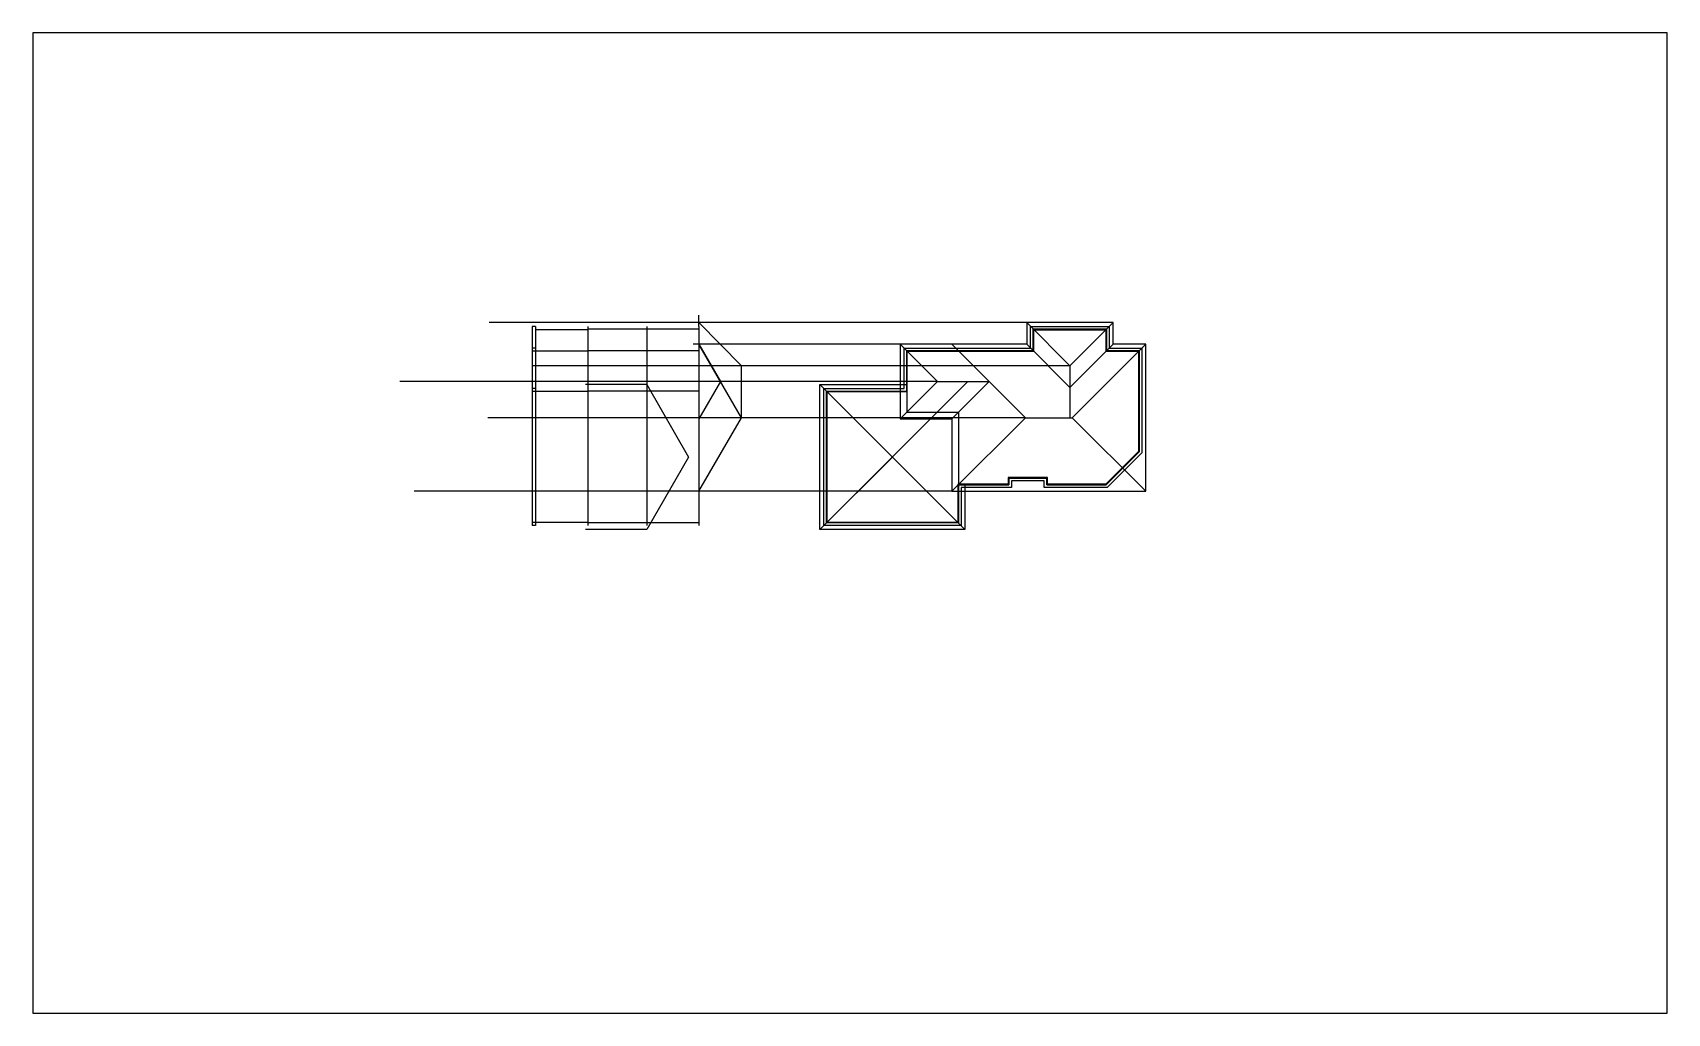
# Model space of a CAD drawing. Header units: inches. Extents: x 3882 to 20043, y -4254 to 317.
# Drawn here: x 17043 to 20043, y -4254 to -2454 of the extents above; entities that cross this region are included whole.
import ezdxf

# ---------------------------------------------------------------- set-up
doc = ezdxf.new("R2010")
doc.units = ezdxf.units.IN
doc.header["$MEASUREMENT"] = 0
for name, color, linetype in [('SS - Fixtures_(51)', 51, 'Continuous'), ('SS - Footings_(3)', 3, 'Continuous'), ('SS - Foundation_Wall_(2)', 2, 'Continuous'), ('SS - Masonry_(241)', 241, 'Continuous'), ('SS - Roof_(200)', 200, 'Continuous'), ('SS - Sheathing_(124)', 124, 'Continuous')]:
    doc.layers.add(name, color=color, linetype=linetype)

msp = doc.modelspace()

# ---------------------------------------------------------------- linework, layer by layer
for p, q in [((18867.15162, -2986.66856), (17880.58224, -2986.66856)), ((18265.5837, -2993.66856), (18265.5837, -2973.07986)), ((18265.5837, -2986.66856), (18343.48353, -3065.79834)), ((18634.84638, -3026.24435), (18254.89629, -3026.24435)), ((18343.48353, -3161.17081), (18265.5837, -3026.24435)), ((18265.5837, -3026.24435), (18305.13219, -3094.74435)), ((18946.28139, -3065.79834), (17959.71202, -3065.79834)), ((18343.48353, -3161.17081), (18343.48353, -3065.79834)), ((18703.34638, -3094.74435), (17716.77701, -3094.74435)), ((18169.5837, -3100.28998), (18057.28329, -3100.28998)), ((18169.5837, -3100.28998), (18246.37128, -3233.28998)), ((18305.13219, -3094.74435), (18265.5837, -3163.24435)), ((18487.60832, -3366.28998), (18759.15395, -3094.74435)), ((18487.60832, -3100.28998), (18620.60832, -3233.28998)), ((18864.53478, -3161.17081), (17877.96541, -3161.17081)), ((18265.5837, -3296.09727), (18343.48353, -3161.17081)), ((18246.37128, -3233.28998), (18169.5837, -3366.28998)), ((18487.60832, -3366.28998), (18620.60832, -3233.28998)), ((18620.60832, -3233.28998), (18753.60832, -3366.28998)), ((18729.60832, -3296.09727), (17743.03895, -3296.09727)), ((18169.5837, -3366.28998), (18057.28329, -3366.28998))]:
    msp.add_line(p, q)
msp.add_lwpolyline([(17042.71999, -4254.39656), (19442.71999, -4254.39656), (20042.71999, -4254.39656), (20042.71999, -2454.39656), (17042.71999, -2454.39656)], close=True)
at = {"layer": 'SS - Fixtures_(51)'}
for p, q in [((18867.15162, -2986.66856), (18946.28139, -3065.79834)), ((18946.28139, -3065.79834), (19025.41117, -2986.66856)), ((18634.84638, -3026.24435), (18703.34638, -3094.74435)), ((19085.41117, -3026.24435), (18950.48471, -3161.17081)), ((18946.28139, -3065.79834), (18946.28139, -3161.17081)), ((18703.34638, -3094.74435), (18634.84638, -3163.24435)), ((18703.34638, -3094.74435), (18798.10832, -3094.74435)), ((18798.10832, -3094.74435), (18864.53478, -3161.17081)), ((18864.53478, -3161.17081), (18729.60832, -3296.09727)), ((18864.53478, -3161.17081), (18950.48471, -3161.17081)), ((18950.48471, -3161.17081), (19085.41117, -3296.09727))]:
    msp.add_line(p, q, dxfattribs=at)
at = {"layer": 'SS - Footings_(3)'}
for p, q in [((17959.5837, -2993.66856), (17959.5837, -3359.28998)), ((17965.5837, -2993.66856), (17959.5837, -2993.66856)), ((17965.5837, -2993.66856), (17965.5837, -3359.28998)), ((17965.5837, -3033.24435), (17959.5837, -3033.24435)), ((17965.5837, -3107.28998), (17959.5837, -3107.28998)), ((17965.5837, -3359.28998), (17959.5837, -3359.28998))]:
    msp.add_line(p, q, dxfattribs=at)
msp.add_lwpolyline([(18641.84638, -3107.28998), (18641.84638, -3033.24435), (18874.15162, -3033.24435), (18874.15162, -2993.66856), (19018.41117, -2993.66856), (19018.41117, -3033.24435), (19078.41117, -3033.24435), (19078.41117, -3225.58255), (19014.89645, -3289.09727), (18899.18702, -3289.09727), (18899.18702, -3277.09727), (18839.18702, -3277.09727), (18839.18702, -3289.09727), (18746.60832, -3289.09727), (18746.60832, -3359.28998), (18494.60832, -3359.28998), (18494.60832, -3107.28998)], close=True, dxfattribs=at)
at = {"layer": 'SS - Foundation_Wall_(2)'}
for p, q in [((18061.5837, -2999.66856), (17965.5837, -2999.66856)), ((18061.5837, -2993.66856), (18061.5837, -3359.28998)), ((18061.5837, -3039.24435), (17959.5837, -3039.24435)), ((18061.5837, -3113.28998), (17959.5837, -3113.28998)), ((18061.5837, -3353.28998), (17959.5837, -3353.28998))]:
    msp.add_line(p, q, dxfattribs=at)
msp.add_lwpolyline([(18647.84638, -3113.28998), (18647.84638, -3039.24435), (18880.15162, -3039.24435), (18880.15162, -2999.66856), (19012.41117, -2999.66856), (19012.41117, -3039.24435), (19072.41117, -3039.24435), (19072.41117, -3223.09727), (19012.41117, -3283.09727), (18905.18702, -3283.09727), (18905.18702, -3271.09727), (18833.18702, -3271.09727), (18833.18702, -3283.09727), (18740.60832, -3283.09727), (18740.60832, -3353.28998), (18500.60832, -3353.28998), (18500.60832, -3113.28998)], close=True, dxfattribs=at)
at = {"layer": 'SS - Masonry_(241)'}
for p, q in [((18169.5837, -2998.66856), (18061.5837, -2998.66856)), ((18169.5837, -2993.66856), (18169.5837, -3359.28998)), ((18169.5837, -3038.24435), (18061.5837, -3038.24435)), ((18169.5837, -3112.28998), (18061.5837, -3112.28998)), ((18169.5837, -3354.28998), (18061.5837, -3354.28998))]:
    msp.add_line(p, q, dxfattribs=at)
for points in [[(18854.18702, -3272.09727), (18834.18702, -3272.09727), (18834.18702, -3284.09727), (18741.60832, -3284.09727), (18741.60832, -3354.28998), (18499.60832, -3354.28998), (18499.60832, -3112.28998), (18646.84638, -3112.28998), (18646.84638, -3038.24435), (18879.15162, -3038.24435), (18879.15162, -2998.66856), (19013.41117, -2998.66856), (19013.41117, -3038.24435), (19073.41117, -3038.24435), (19073.41117, -3223.51149), (19012.82538, -3284.09727), (18904.18702, -3284.09727), (18904.18702, -3272.09727), (18890.18702, -3272.09727)], [(18753.60832, -3284.09727), (18753.60832, -3366.28998), (18487.60832, -3366.28998), (18487.60832, -3100.28998), (18646.84638, -3100.28998)]]:
    msp.add_lwpolyline(points, dxfattribs=at)
at = {"layer": 'SS - Roof_(200)'}
for p, q in [((18729.60832, -3026.24435), (18798.10832, -3094.74435)), ((18867.15162, -3026.24435), (18946.28139, -3105.37412)), ((18946.28139, -3105.37412), (19025.41117, -3026.24435)), ((18798.10832, -3094.74435), (18729.60832, -3163.24435))]:
    msp.add_line(p, q, dxfattribs=at)
at = {"layer": 'SS - Sheathing_(124)'}
for p, q in [((18265.5837, -2998.66856), (18169.5837, -2998.66856)), ((18265.5837, -2993.66856), (18265.5837, -3359.28998)), ((19025.41117, -2986.66856), (18867.15162, -2986.66856)), ((18867.15162, -2986.66856), (18867.15162, -3026.24435)), ((19025.41117, -3026.24435), (19025.41117, -2986.66856)), ((18867.15162, -3026.24435), (18634.84638, -3026.24435)), ((18634.84638, -3026.24435), (18634.84638, -3163.24435)), ((19085.41117, -3026.24435), (19025.41117, -3026.24435)), ((19085.41117, -3296.09727), (19085.41117, -3026.24435)), ((18265.5837, -3038.24435), (18169.5837, -3038.24435)), ((18265.5837, -3112.28998), (18169.5837, -3112.28998)), ((18634.84638, -3163.24435), (18729.60832, -3163.24435)), ((18729.60832, -3163.24435), (18729.60832, -3296.09727)), ((18729.60832, -3296.09727), (18846.18702, -3296.09727)), ((18846.18702, -3296.09727), (18892.18702, -3296.09727)), ((18892.18702, -3296.09727), (19085.41117, -3296.09727)), ((18265.5837, -3354.28998), (18169.5837, -3354.28998))]:
    msp.add_line(p, q, dxfattribs=at)
msp.add_lwpolyline([(18646.84638, -3038.24435), (18646.84638, -3151.24435), (18741.60832, -3151.24435), (18741.60832, -3284.09727), (18834.18702, -3284.09727), (18834.18702, -3272.09727), (18904.18702, -3272.09727), (18904.18702, -3284.09727), (19012.82538, -3284.09727), (19073.41117, -3223.51149), (19073.41117, -3038.24435), (19013.41117, -3038.24435), (19013.41117, -2998.66856), (18879.15162, -2998.66856), (18879.15162, -3038.24435), (18646.84638, -3038.24435), (18646.84638, -3112.28998)], dxfattribs=at)

doc.saveas('drawing.dxf')
